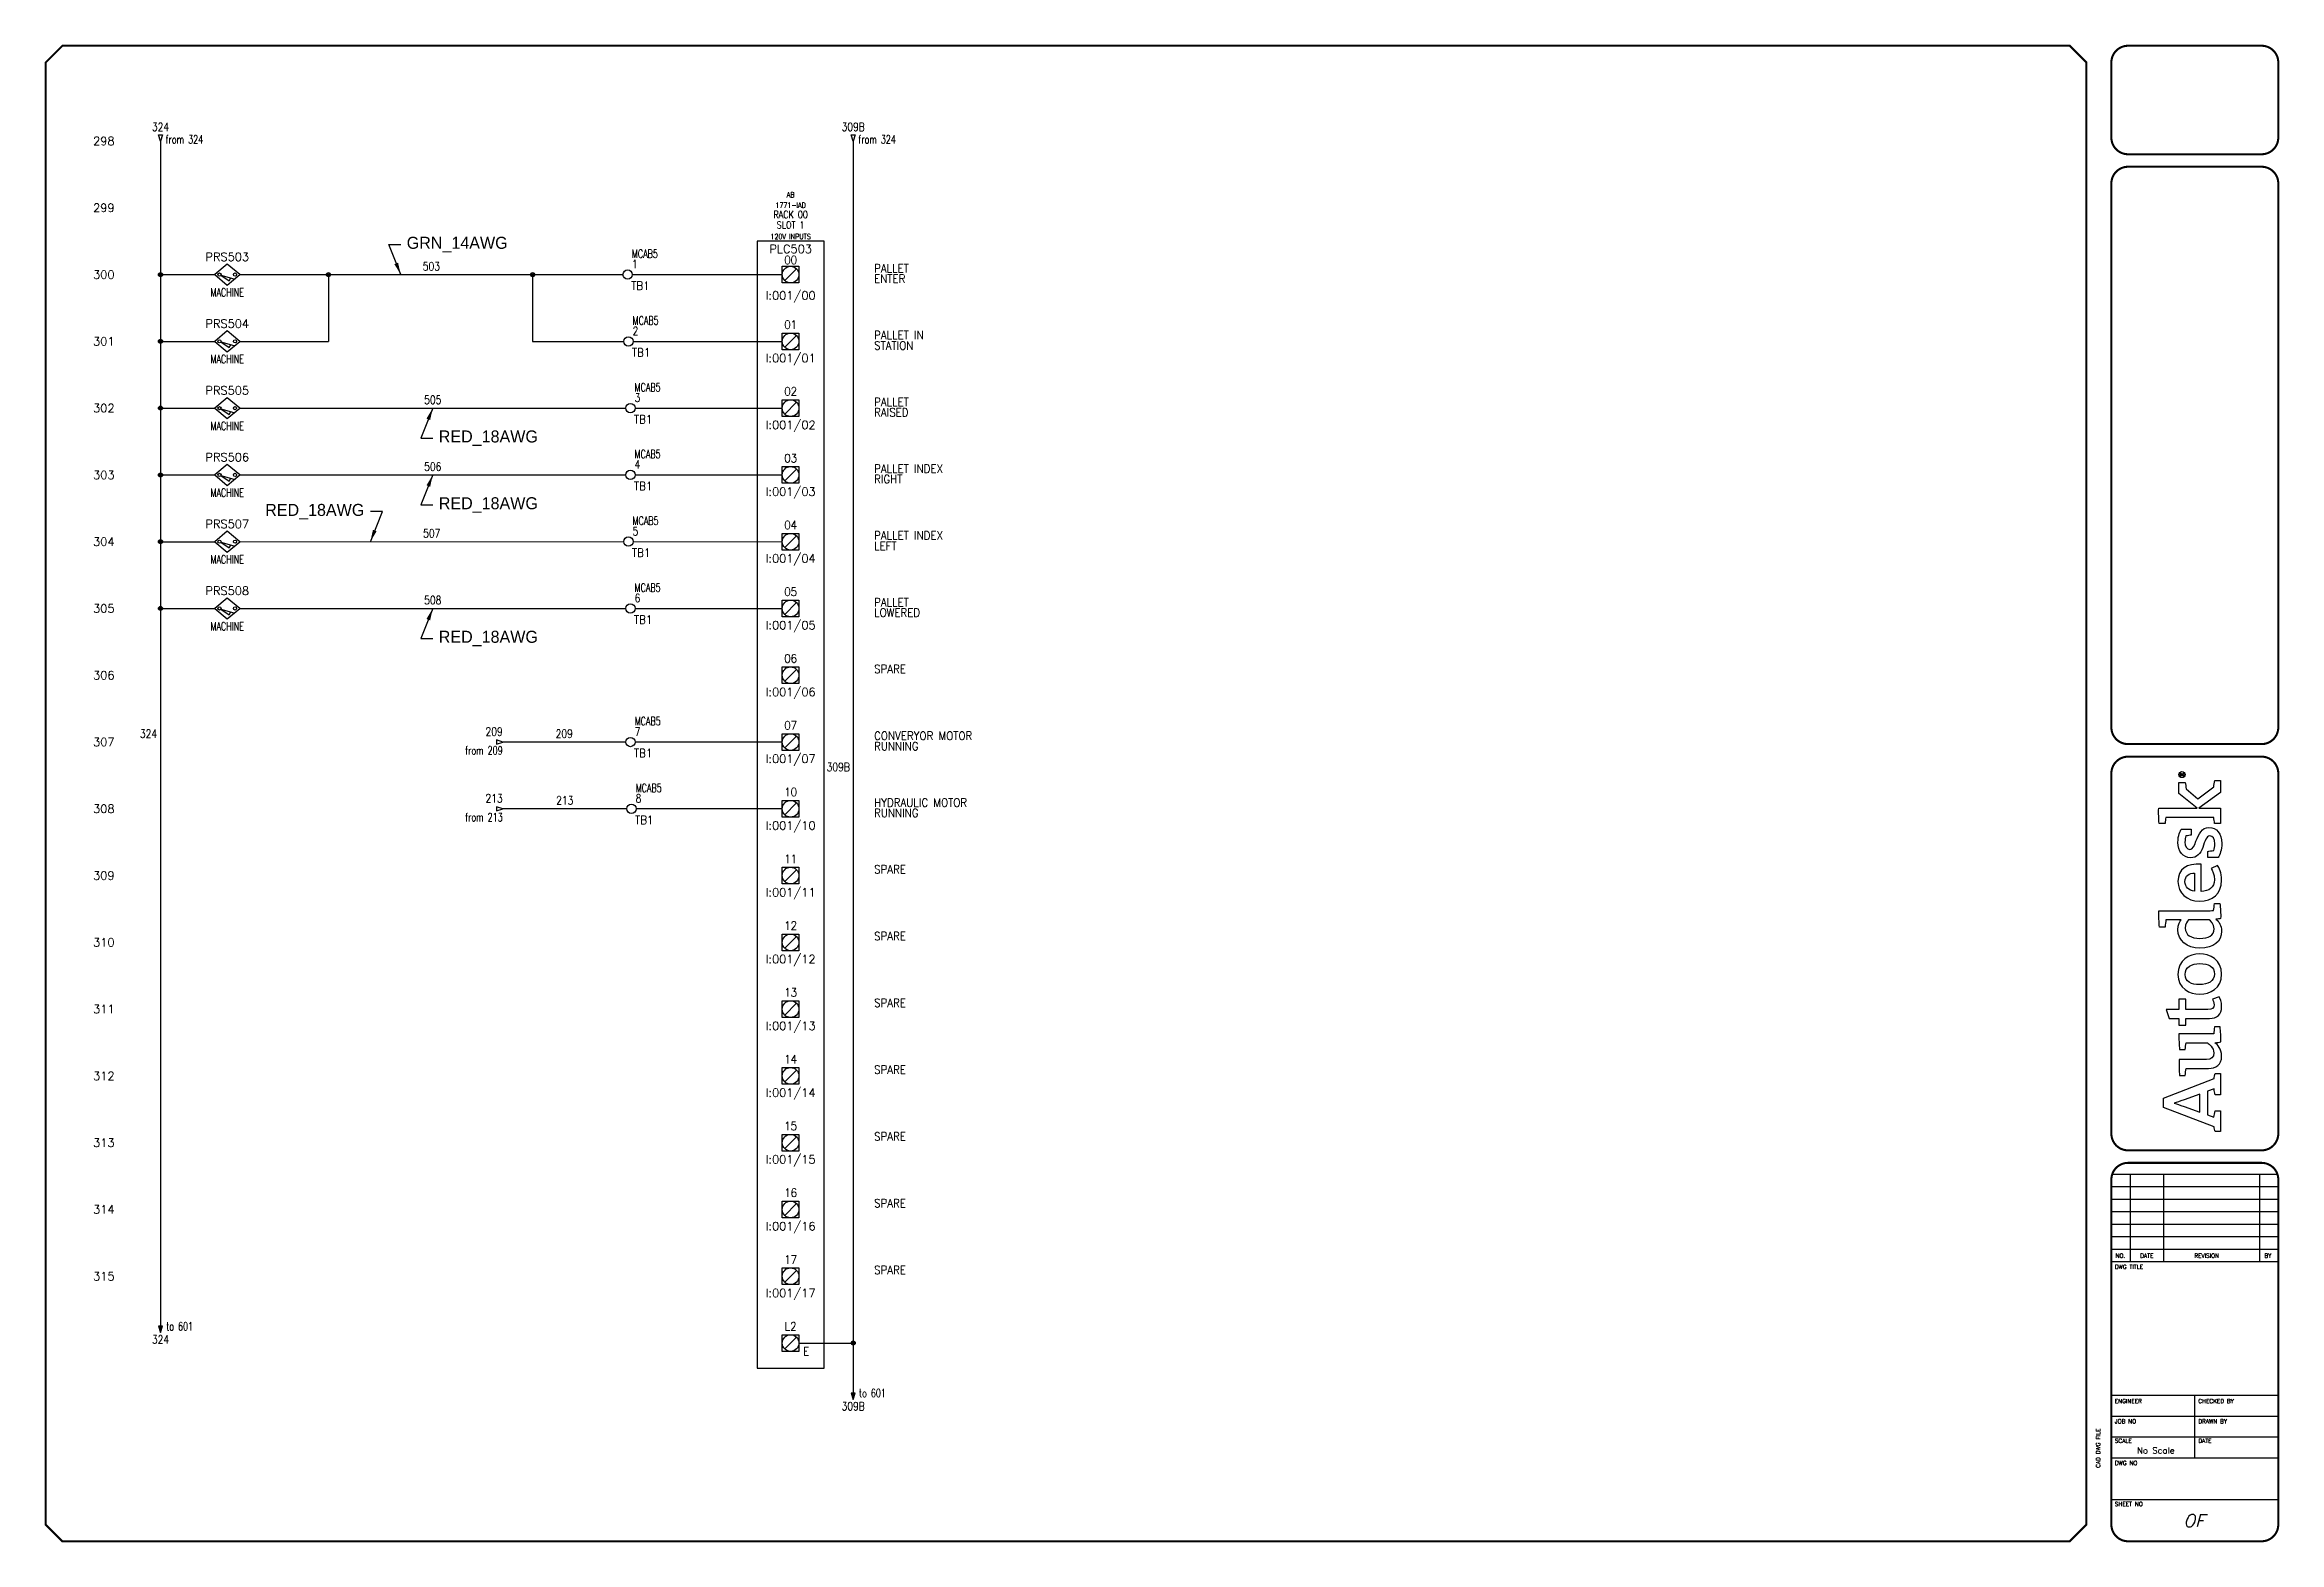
# Model space of a CAD drawing. Header units: inches. Extents: x 0 to 33.5, y 0 to 22.4.
import ezdxf
from ezdxf.enums import TextEntityAlignment as Align

# ---------------------------------------------------------------- set-up
doc = ezdxf.new("R2010")
doc.units = ezdxf.units.IN
doc.header["$MEASUREMENT"] = 0
for name, color, linetype in [('BLK_14AWG', 252, 'Continuous'), ('DESC', 150, 'Continuous'), ('GRN_14AWG', 3, 'Continuous'), ('LAYER_1', 160, 'Continuous'), ('LOC', 8, 'Continuous'), ('MISC', 7, 'Continuous'), ('RED_18AWG', 1, 'Continuous'), ('SYMS', 7, 'Continuous'), ('TAGS', 150, 'Continuous'), ('TERMS', 123, 'Continuous'), ('TITLE', 7, 'Continuous'), ('WHT_16AWG', 7, 'Continuous'), ('WIREFIXED', 7, 'Continuous'), ('WIRENO', 7, 'Continuous'), ('WIREREF', 52, 'Continuous'), ('WIREREF_DEST', 52, 'Continuous'), ('XREF', 7, 'Continuous')]:
    doc.layers.add(name, color=color, linetype=linetype)
doc.styles.add('ITALIC', font='ITALIC')
doc.styles.add('SIMPLEX', font='SIMPLEX')
doc.styles.add('WD', font='romans.shx')
doc.dimstyles.get("Standard").update_dxf_attribs({"dimtxt": 0.18, "dimasz": 0.18, "dimexe": 0.18, "dimexo": 0.0625, "dimgap": 0.09, "dimtad": 0, "dimtih": 1, "dimtoh": 1, "dimdec": 4, "dimzin": 0, "dimdsep": 46, "dimtxsty": 'Standard', "dimcen": 0.09, "dimadec": 0, "dimazin": 0, "dimtfac": 1, "dimtdec": 4, "dimtofl": 0, "dimtmove": 0, "dimatfit": 3, "dimfxl": 1, "dimtolj": 1, "dimtzin": 0, "dimarcsym": 0})

msp = doc.modelspace()

# ---------------------------------------------------------------- texts
at = {"layer": 'MISC', "style": 'WD'}
for s, p in [('299', (1.062, 20)), ('300', (1.062, 19)), ('301', (1.062, 18)), ('302', (1.062, 17)), ('303', (1.062, 16)), ('304', (1.062, 15)), ('305', (1.062, 14)), ('306', (1.062, 13)), ('307', (1.062, 12)), ('308', (1.062, 11)), ('309', (1.062, 10)), ('310', (1.062, 9)), ('311', (1.062, 8)), ('312', (1.062, 7)), ('313', (1.062, 6)), ('314', (1.062, 5)), ('315', (1.062, 4))]:
    msp.add_text(s, height=0.125, dxfattribs=at).set_placement(p, align=Align.MIDDLE_RIGHT)
at = {"layer": 'MISC', "char_height": 0.18}
for s, insert, attachment_point in [('\\A1;GRN_14AWG', (5.438, 19.45), 4), ('\\A1;RED_18AWG', (5.918, 16.55), 4), ('\\A1;RED_18AWG', (4.803, 15.45), 6), ('\\A1;RED_18AWG', (5.918, 15.55), 4), ('\\A1;RED_18AWG', (5.918, 13.55), 4)]:
    msp.add_mtext(s, dxfattribs=dict(at, insert=insert, attachment_point=attachment_point))

# ---------------------------------------------------------------- blocks, each defined once
blk = doc.blocks.new('PLCIO_4C34')
at = {"layer": 'SYMS'}
for p, q in [((0.5, 0.5), (-0.5, 0.5)), ((-0.5, 0.5), (-0.5, -16.375)), ((0.5, -16.375), (0.5, 0.5)), ((-0.125, 0.125), (0.125, 0.125)), ((-0.125, -0.125), (-0.125, 0.125)), ((-0.125, 0.125), (0.125, 0.125)), ((-0.125, -0.125), (-0.125, 0.125)), ((0.088, 0.088), (-0.088, -0.088)), ((0.125, 0.125), (0.125, -0.125)), ((0.125, 0.125), (0.125, -0.125)), ((0.125, -0.125), (-0.125, -0.125)), ((0.125, -0.125), (-0.125, -0.125)), ((-0.125, -0.875), (0.125, -0.875)), ((-0.125, -1.125), (-0.125, -0.875)), ((-0.125, -0.875), (0.125, -0.875)), ((-0.125, -1.125), (-0.125, -0.875)), ((0.088, -0.912), (-0.088, -1.088)), ((0.125, -0.875), (0.125, -1.125)), ((0.125, -0.875), (0.125, -1.125)), ((0.125, -1.125), (-0.125, -1.125)), ((0.125, -1.125), (-0.125, -1.125)), ((-0.125, -1.875), (0.125, -1.875)), ((-0.125, -2.125), (-0.125, -1.875)), ((-0.125, -1.875), (0.125, -1.875)), ((-0.125, -2.125), (-0.125, -1.875)), ((0.088, -1.912), (-0.088, -2.088)), ((0.125, -1.875), (0.125, -2.125)), ((0.125, -1.875), (0.125, -2.125)), ((0.125, -2.125), (-0.125, -2.125)), ((0.125, -2.125), (-0.125, -2.125)), ((-0.125, -2.875), (0.125, -2.875)), ((-0.125, -3.125), (-0.125, -2.875)), ((-0.125, -2.875), (0.125, -2.875)), ((-0.125, -3.125), (-0.125, -2.875)), ((0.088, -2.912), (-0.088, -3.088)), ((0.125, -2.875), (0.125, -3.125)), ((0.125, -2.875), (0.125, -3.125)), ((0.125, -3.125), (-0.125, -3.125)), ((0.125, -3.125), (-0.125, -3.125)), ((-0.125, -3.875), (0.125, -3.875)), ((-0.125, -4.125), (-0.125, -3.875)), ((-0.125, -3.875), (0.125, -3.875)), ((-0.125, -4.125), (-0.125, -3.875)), ((0.088, -3.912), (-0.088, -4.088)), ((0.125, -3.875), (0.125, -4.125)), ((0.125, -3.875), (0.125, -4.125)), ((0.125, -4.125), (-0.125, -4.125)), ((0.125, -4.125), (-0.125, -4.125)), ((-0.125, -4.875), (0.125, -4.875)), ((-0.125, -5.125), (-0.125, -4.875)), ((-0.125, -4.875), (0.125, -4.875)), ((-0.125, -5.125), (-0.125, -4.875)), ((0.088, -4.912), (-0.088, -5.088)), ((0.125, -4.875), (0.125, -5.125)), ((0.125, -4.875), (0.125, -5.125)), ((0.125, -5.125), (-0.125, -5.125)), ((0.125, -5.125), (-0.125, -5.125)), ((-0.125, -5.875), (0.125, -5.875)), ((-0.125, -6.125), (-0.125, -5.875)), ((-0.125, -5.875), (0.125, -5.875)), ((-0.125, -6.125), (-0.125, -5.875)), ((0.088, -5.912), (-0.088, -6.088)), ((0.125, -5.875), (0.125, -6.125)), ((0.125, -5.875), (0.125, -6.125)), ((0.125, -6.125), (-0.125, -6.125)), ((0.125, -6.125), (-0.125, -6.125)), ((-0.125, -6.875), (0.125, -6.875)), ((-0.125, -7.125), (-0.125, -6.875)), ((-0.125, -6.875), (0.125, -6.875)), ((-0.125, -7.125), (-0.125, -6.875)), ((0.088, -6.912), (-0.088, -7.088)), ((0.125, -6.875), (0.125, -7.125)), ((0.125, -6.875), (0.125, -7.125)), ((0.125, -7.125), (-0.125, -7.125)), ((0.125, -7.125), (-0.125, -7.125)), ((-0.125, -7.875), (0.125, -7.875)), ((-0.125, -8.125), (-0.125, -7.875)), ((-0.125, -7.875), (0.125, -7.875)), ((-0.125, -8.125), (-0.125, -7.875)), ((0.088, -7.912), (-0.088, -8.088)), ((0.125, -7.875), (0.125, -8.125)), ((0.125, -7.875), (0.125, -8.125)), ((0.125, -8.125), (-0.125, -8.125)), ((0.125, -8.125), (-0.125, -8.125)), ((-0.125, -8.875), (0.125, -8.875)), ((-0.125, -9.125), (-0.125, -8.875)), ((-0.125, -8.875), (0.125, -8.875)), ((-0.125, -9.125), (-0.125, -8.875)), ((0.088, -8.912), (-0.088, -9.088)), ((0.125, -8.875), (0.125, -9.125)), ((0.125, -8.875), (0.125, -9.125)), ((0.125, -9.125), (-0.125, -9.125)), ((0.125, -9.125), (-0.125, -9.125)), ((-0.125, -9.875), (0.125, -9.875)), ((-0.125, -10.125), (-0.125, -9.875)), ((-0.125, -9.875), (0.125, -9.875)), ((-0.125, -10.125), (-0.125, -9.875)), ((0.088, -9.912), (-0.088, -10.088)), ((0.125, -9.875), (0.125, -10.125)), ((0.125, -9.875), (0.125, -10.125)), ((0.125, -10.125), (-0.125, -10.125)), ((0.125, -10.125), (-0.125, -10.125)), ((-0.125, -10.875), (0.125, -10.875)), ((-0.125, -11.125), (-0.125, -10.875)), ((-0.125, -10.875), (0.125, -10.875)), ((-0.125, -11.125), (-0.125, -10.875)), ((0.088, -10.912), (-0.088, -11.088)), ((0.125, -10.875), (0.125, -11.125)), ((0.125, -10.875), (0.125, -11.125)), ((0.125, -11.125), (-0.125, -11.125)), ((0.125, -11.125), (-0.125, -11.125)), ((-0.125, -11.875), (0.125, -11.875)), ((-0.125, -12.125), (-0.125, -11.875)), ((-0.125, -11.875), (0.125, -11.875)), ((-0.125, -12.125), (-0.125, -11.875)), ((0.088, -11.912), (-0.088, -12.088)), ((0.125, -11.875), (0.125, -12.125)), ((0.125, -11.875), (0.125, -12.125)), ((0.125, -12.125), (-0.125, -12.125)), ((0.125, -12.125), (-0.125, -12.125)), ((-0.125, -12.875), (0.125, -12.875)), ((-0.125, -13.125), (-0.125, -12.875)), ((-0.125, -12.875), (0.125, -12.875)), ((-0.125, -13.125), (-0.125, -12.875)), ((0.088, -12.912), (-0.088, -13.088)), ((0.125, -12.875), (0.125, -13.125)), ((0.125, -12.875), (0.125, -13.125)), ((0.125, -13.125), (-0.125, -13.125)), ((0.125, -13.125), (-0.125, -13.125)), ((-0.125, -13.875), (0.125, -13.875)), ((-0.125, -14.125), (-0.125, -13.875)), ((-0.125, -13.875), (0.125, -13.875)), ((-0.125, -14.125), (-0.125, -13.875)), ((0.088, -13.912), (-0.088, -14.088)), ((0.125, -13.875), (0.125, -14.125)), ((0.125, -13.875), (0.125, -14.125)), ((0.125, -14.125), (-0.125, -14.125)), ((0.125, -14.125), (-0.125, -14.125)), ((-0.125, -14.875), (0.125, -14.875)), ((-0.125, -15.125), (-0.125, -14.875)), ((-0.125, -14.875), (0.125, -14.875)), ((-0.125, -15.125), (-0.125, -14.875)), ((0.088, -14.912), (-0.088, -15.088)), ((0.125, -14.875), (0.125, -15.125)), ((0.125, -14.875), (0.125, -15.125)), ((0.125, -15.125), (-0.125, -15.125)), ((0.125, -15.125), (-0.125, -15.125)), ((-0.125, -15.875), (0.125, -15.875)), ((-0.125, -16.125), (-0.125, -15.875)), ((0.088, -15.912), (-0.088, -16.088)), ((0.125, -15.875), (0.125, -16.125)), ((-0.5, -16.375), (0.5, -16.375)), ((0.125, -16.125), (-0.125, -16.125))]:
    blk.add_line(p, q, dxfattribs=at)
for centre in [(0, 0), (0, -1), (0, -2), (0, -3), (0, -4), (0, -5), (0, -6), (0, -7), (0, -8), (0, -9), (0, -10), (0, -11), (0, -12), (0, -13), (0, -14), (0, -15), (0, -16)]:
    blk.add_circle(centre, 0.125, dxfattribs=at)
at = {"layer": 'SYMS', "style": 'WD'}
for tag, width, p in [('INST', 0.8, (0, 1.482)), ('LOC', 0.8, (0, 1.312)), ('MFG', 0.8, (0, 1.156)), ('CAT', 0.9, (0, 1)), ('DESC', 0.8, (0, 0.53)), ('TERM01', 0.9, (0, 0.156)), ('TERM02', 0.9, (0, -0.812)), ('TERM03', 0.9, (0, -1.812)), ('TERM04', 0.9, (0, -2.812)), ('TERM05', 0.9, (0, -3.812)), ('TERM06', 0.9, (0, -4.812)), ('TERM07', 0.9, (0, -5.812)), ('TERM08', 0.9, (0, -6.812)), ('TERM09', 0.9, (0, -7.812)), ('TERM10', 0.9, (0, -8.812)), ('TERM11', 0.9, (0, -9.812)), ('TERM12', 0.9, (0, -10.812)), ('TERM13', 0.9, (0, -11.812)), ('TERM14', 0.9, (0, -12.812)), ('TERM15', 0.9, (0, -13.812)), ('TERM16', 0.9, (0, -14.812)), ('TERM17', 0.9, (0, -15.812))]:
    blk.add_attdef(tag, text='', height=0.125, dxfattribs=dict(at, width=width)).set_placement(p, align=Align.CENTER)
at = {"layer": 'SYMS', "linetype": 'Continuous', "style": 'WD', "flags": 9}
blk.add_attdef('ASSYCODE', text='', height=0.01, dxfattribs=at).set_placement((0.23, 1.071), align=Align.CENTER)
at = {"layer": 'SYMS', "style": 'WD'}
for tag, p in [('LINE1', (0, 0.844)), ('LINE2', (0, 0.688)), ('TAG', (0, 0.322))]:
    blk.add_attdef(tag, text='', height=0.125, dxfattribs=at).set_placement(p, align=Align.CENTER)
at = {"layer": 'SYMS', "style": 'WD', "flags": 1}
for tag, p in [('X4TERM01', (-0.125, 0)), ('X4TERM02', (-0.125, -1)), ('X4TERM03', (-0.125, -2)), ('X4TERM04', (-0.125, -3)), ('X4TERM05', (-0.125, -4)), ('X4TERM06', (-0.125, -5)), ('X4TERM07', (-0.125, -6)), ('X4TERM08', (-0.125, -7)), ('X4TERM09', (-0.125, -8)), ('X4TERM10', (-0.125, -9)), ('X4TERM11', (-0.125, -10)), ('X4TERM12', (-0.125, -11)), ('X4TERM13', (-0.125, -12)), ('X4TERM14', (-0.125, -13)), ('X4TERM15', (-0.125, -14)), ('X4TERM16', (-0.125, -15)), ('X1TERM17', (0.125, -16))]:
    blk.add_attdef(tag, p, '', height=0.01, dxfattribs=at)
at = {"layer": 'SYMS', "style": 'WD', "width": 0.9}
for tag, p in [('DESCA01', (1.25, 0.031)), ('DESCB01', (1.25, -0.125)), ('DESCC01', (1.25, -0.281)), ('DESCD01', (1.25, -0.438)), ('DESCE01', (1.25, -0.594)), ('DESCA02', (1.25, -0.969)), ('DESCB02', (1.25, -1.125)), ('DESCC02', (1.25, -1.281)), ('DESCD02', (1.25, -1.438)), ('DESCE02', (1.25, -1.594)), ('DESCA03', (1.25, -1.969)), ('DESCB03', (1.25, -2.125)), ('DESCC03', (1.25, -2.281)), ('DESCD03', (1.25, -2.438)), ('DESCE03', (1.25, -2.594)), ('DESCA04', (1.25, -2.969)), ('DESCB04', (1.25, -3.125)), ('DESCC04', (1.25, -3.281)), ('DESCD04', (1.25, -3.438)), ('DESCE04', (1.25, -3.594)), ('DESCA05', (1.25, -3.969)), ('DESCB05', (1.25, -4.125)), ('DESCC05', (1.25, -4.281)), ('DESCD05', (1.25, -4.438)), ('DESCE05', (1.25, -4.594)), ('DESCA06', (1.25, -4.969)), ('DESCB06', (1.25, -5.125)), ('DESCC06', (1.25, -5.281)), ('DESCD06', (1.25, -5.438)), ('DESCE06', (1.25, -5.594)), ('DESCA07', (1.25, -5.969)), ('DESCB07', (1.25, -6.125)), ('DESCC07', (1.25, -6.281)), ('DESCD07', (1.25, -6.438)), ('DESCE07', (1.25, -6.594)), ('DESCA08', (1.25, -6.969)), ('DESCB08', (1.25, -7.125)), ('DESCC08', (1.25, -7.281)), ('DESCD08', (1.25, -7.438)), ('DESCE08', (1.25, -7.594)), ('DESCA09', (1.25, -7.969)), ('DESCB09', (1.25, -8.125)), ('DESCC09', (1.25, -8.281)), ('DESCD09', (1.25, -8.438)), ('DESCE09', (1.25, -8.594)), ('DESCA10', (1.25, -8.969)), ('DESCB10', (1.25, -9.125)), ('DESCC10', (1.25, -9.281)), ('DESCD10', (1.25, -9.438)), ('DESCE10', (1.25, -9.594)), ('DESCA11', (1.25, -9.969)), ('DESCB11', (1.25, -10.125)), ('DESCC11', (1.25, -10.281)), ('DESCD11', (1.25, -10.438)), ('DESCE11', (1.25, -10.594)), ('DESCA12', (1.25, -10.969)), ('DESCB12', (1.25, -11.125)), ('DESCC12', (1.25, -11.281)), ('DESCD12', (1.25, -11.438)), ('DESCE12', (1.25, -11.594)), ('DESCA13', (1.25, -11.969)), ('DESCB13', (1.25, -12.125)), ('DESCC13', (1.25, -12.281)), ('DESCD13', (1.25, -12.438)), ('DESCE13', (1.25, -12.594)), ('DESCA14', (1.25, -12.969)), ('DESCB14', (1.25, -13.125)), ('DESCC14', (1.25, -13.281)), ('DESCD14', (1.25, -13.438)), ('DESCE14', (1.25, -13.594)), ('DESCA15', (1.25, -13.969)), ('DESCB15', (1.25, -14.125)), ('DESCC15', (1.25, -14.281)), ('DESCD15', (1.25, -14.438)), ('DESCE15', (1.25, -14.594)), ('DESCA16', (1.25, -14.969)), ('DESCB16', (1.25, -15.125)), ('DESCC16', (1.25, -15.281)), ('DESCD16', (1.25, -15.438)), ('DESCE16', (1.25, -15.594))]:
    blk.add_attdef(tag, p, '', height=0.125, dxfattribs=at)
for tag, p in [('TERMDESC01', (-0.188, -0.062)), ('TERMDESC02', (-0.188, -1.062)), ('TERMDESC03', (-0.188, -2.062)), ('TERMDESC04', (-0.188, -3.062)), ('TERMDESC05', (-0.188, -4.062)), ('TERMDESC06', (-0.188, -5.062)), ('TERMDESC07', (-0.188, -6.062)), ('TERMDESC08', (-0.188, -7.062)), ('TERMDESC09', (-0.188, -8.062)), ('TERMDESC10', (-0.188, -9.062)), ('TERMDESC11', (-0.188, -10.062)), ('TERMDESC12', (-0.188, -11.062)), ('TERMDESC13', (-0.188, -12.062)), ('TERMDESC14', (-0.188, -13.062)), ('TERMDESC15', (-0.188, -14.062)), ('TERMDESC16', (-0.188, -15.062))]:
    blk.add_attdef(tag, text='', height=0.125, dxfattribs=at).set_placement(p, align=Align.TOP_RIGHT)
at = {"layer": 'SYMS', "style": 'WD'}
for tag, p in [('TAGA01', (0, -0.25)), ('TAGA02', (0, -1.188)), ('TAGA03', (0, -2.188)), ('TAGA04', (0, -3.188)), ('TAGA05', (0, -4.188)), ('TAGA06', (0, -5.188)), ('TAGA07', (0, -6.188)), ('TAGA08', (0, -7.188)), ('TAGA09', (0, -8.188)), ('TAGA10', (0, -9.188)), ('TAGA11', (0, -10.188)), ('TAGA12', (0, -11.188)), ('TAGA13', (0, -12.188)), ('TAGA14', (0, -13.188)), ('TAGA15', (0, -14.188)), ('TAGA16', (0, -15.188))]:
    blk.add_attdef(tag, text='', height=0.125, dxfattribs=at).set_placement(p, align=Align.TOP_CENTER)
at = {"layer": 'SYMS', "style": 'WD', "width": 0.9}
blk.add_attdef('TERMDESC17', text='', height=0.125, dxfattribs=at).set_placement((0.188, -16.062), align=Align.TOP_LEFT)
blk = doc.blocks.new('AI9-BLK2')
at = {"layer": 'LAYER_1', "color": 7}
blk.add_circle((0, 0), 2.03, dxfattribs=at)
blk.add_open_spline([(1.7, 0), (1.7, -1), (1, -1.8), (0, -1.8), (-1, -1.8), (-1.7, -1), (-1.7, 0), (-1.7, 1), (-1, 1.8), (0, 1.8), (1, 1.8), (1.7, 1), (1.7, 0)], degree=3, knots=[0, 0, 0, 0, 1, 1, 1, 2, 2, 2, 3, 3, 3, 4, 4, 4, 4], dxfattribs=at)
blk = doc.blocks.new('AI9-BLK1')
at = {"layer": 'LAYER_1', "color": 7}
for points, knots in [([(0.7, -1.1), (0.7, -1.1), (0.2, -0.4), (0.2, -0.4), (0.1, -0.2), (0, -0.2), (-0.1, -0.1), (0.3, 0), (0.5, 0.2), (0.5, 0.5), (0.5, 0.8), (0.3, 1.1), (-0.2, 1.1), (-0.2, 1.1), (-0.8, 1.1), (-0.8, 1.1), (-0.8, 1.1), (-0.8, -1.1), (-0.8, -1.1), (-0.8, -1.1), (-0.5, -1.1), (-0.5, -1.1), (-0.5, -1.1), (-0.5, -0.1), (-0.5, -0.1), (-0.4, -0.1), (-0.3, -0.2), (-0.2, -0.3), (-0.2, -0.3), (0.3, -1.1), (0.3, -1.1), (0.3, -1.1), (0.7, -1.1), (0.7, -1.1)], [0, 0, 0, 0, 1, 1, 1, 2, 2, 2, 3, 3, 3, 4, 4, 4, 5, 5, 5, 6, 6, 6, 7, 7, 7, 8, 8, 8, 9, 9, 9, 10, 10, 10, 11, 11, 11, 11]), ([(0.2, 0.5), (0.2, 0.2), (-0.1, 0.1), (-0.3, 0.1), (-0.3, 0.1), (-0.5, 0.1), (-0.5, 0.1), (-0.5, 0.1), (-0.5, 0.8), (-0.5, 0.8), (-0.5, 0.8), (-0.2, 0.8), (-0.2, 0.8), (0.1, 0.8), (0.2, 0.7), (0.2, 0.5)], [0, 0, 0, 0, 1, 1, 1, 2, 2, 2, 3, 3, 3, 4, 4, 4, 5, 5, 5, 5])]:
    blk.add_open_spline(points, degree=3, knots=knots, dxfattribs=at)
blk = doc.blocks.new('LOGO')
for points, knots in [([(35.2, 4.3), (35.2, 4.3), (22.1, 38.1), (22.1, 38.1), (22.1, 38.1), (16.1, 38.1), (16.1, 38.1), (16.1, 38.1), (3.2, 4.3), (3.2, 4.3), (2.2, 4.2), (0.9, 4), (0, 3.7), (0, 3.7), (0, 0), (0, 0), (0, 0), (13.7, 0), (13.7, 0), (13.7, 0), (13.7, 3.7), (13.7, 3.7), (12.4, 4), (10.9, 4.3), (9.5, 4.4), (9.5, 4.4), (11.1, 8.8), (11.1, 8.8), (11.1, 8.8), (26.8, 8.8), (26.8, 8.8), (26.8, 8.8), (28.4, 4.3), (28.4, 4.3), (27, 4.2), (25.8, 4), (24.5, 3.7), (24.5, 3.7), (24.5, 0), (24.5, 0), (24.5, 0), (38.7, 0), (38.7, 0), (38.7, 0), (38.7, 3.7), (38.7, 3.7), (37.9, 3.9), (36, 4.3), (35.2, 4.3)], [0, 0, 0, 0, 1, 1, 1, 2, 2, 2, 3, 3, 3, 4, 4, 4, 5, 5, 5, 6, 6, 6, 7, 7, 7, 8, 8, 8, 9, 9, 9, 10, 10, 10, 11, 11, 11, 12, 12, 12, 13, 13, 13, 14, 14, 14, 15, 15, 15, 16, 16, 16, 16]), ([(12.8, 13.8), (12.8, 13.8), (16.6, 24.3), (16.6, 24.3), (17.8, 27.5), (18.2, 28.8), (18.8, 30.9), (18.8, 30.9), (18.9, 30.9), (18.9, 30.9), (19.6, 28.9), (20, 27.5), (21.1, 24.3), (21.1, 24.3), (24.9, 13.8), (24.9, 13.8), (24.9, 13.8), (12.8, 13.8), (12.8, 13.8)], [0, 0, 0, 0, 1, 1, 1, 2, 2, 2, 3, 3, 3, 4, 4, 4, 5, 5, 5, 6, 6, 6, 6]), ([(70.8, 23.1), (70.8, 23.1), (70.8, 27.7), (70.8, 27.7), (70.8, 27.7), (75.3, 27.7), (75.3, 27.7), (75.3, 27.7), (75.3, 34.3), (75.3, 34.3), (75.3, 34.3), (81.3, 36.2), (81.3, 36.2), (81.3, 36.2), (81.3, 27.7), (81.3, 27.7), (81.3, 27.7), (88, 27.7), (88, 27.7), (88, 27.7), (88, 23.1), (88, 23.1), (88, 23.1), (81.3, 23.1), (81.3, 23.1), (81.3, 23.1), (81.3, 8.4), (81.3, 8.4), (81.3, 5.6), (82.1, 4.3), (84.3, 4.3), (86, 4.3), (87.5, 5.1), (88, 5.5), (88, 5.5), (89.7, 0.9), (89.7, 0.9), (88.7, 0.3), (86.5, -0.7), (83.2, -0.7), (77.6, -0.7), (75.3, 2.4), (75.3, 7.4), (75.3, 7.4), (75.3, 23.1), (75.3, 23.1), (75.3, 23.1), (70.8, 23.1), (70.8, 23.1)], [0, 0, 0, 0, 1, 1, 1, 2, 2, 2, 3, 3, 3, 4, 4, 4, 5, 5, 5, 6, 6, 6, 7, 7, 7, 8, 8, 8, 9, 9, 9, 10, 10, 10, 11, 11, 11, 12, 12, 12, 13, 13, 13, 14, 14, 14, 15, 15, 15, 16, 16, 16, 16]), ([(147.1, 4.7), (147.1, 5.4), (147, 6.1), (147, 6.9), (147, 6.9), (147, 41.1), (147, 41.1), (143.4, 41.2), (139.3, 41), (136.1, 40.7), (136.1, 40.7), (136.1, 37), (136.1, 37), (137.7, 36.8), (139.6, 36.6), (141, 36.4), (141, 36.4), (141, 36.4), (141, 36.4), (141, 36.4), (141, 26.2), (141, 26.2), (140, 27.1), (138, 28.4), (134.3, 28.4), (127.3, 28.4), (122, 22.6), (122, 13.8), (122, 4.5), (126.6, -0.7), (133.4, -0.7), (137.1, -0.7), (139.6, 1.1), (141.3, 3.1), (141.3, 2.1), (141.6, 0.6), (141.8, 0), (145.2, -0.2), (148.7, 0.1), (151.7, 0.4), (151.7, 0.4), (151.7, 4.1), (151.7, 4.1), (150.2, 4.2), (148.4, 4.5), (147.1, 4.7)], [0, 0, 0, 0, 1, 1, 1, 2, 2, 2, 3, 3, 3, 4, 4, 4, 5, 5, 5, 6, 6, 6, 7, 7, 7, 8, 8, 8, 9, 9, 9, 10, 10, 10, 11, 11, 11, 12, 12, 12, 13, 13, 13, 14, 14, 14, 15, 15, 15, 15]), ([(229.4, 4.6), (229.4, 4.6), (221.5, 15.2), (221.5, 15.2), (221.5, 15.2), (228, 23), (228, 23), (229.4, 23.1), (231.3, 23.3), (232.4, 23.6), (232.4, 23.6), (232.4, 27.7), (232.4, 27.7), (232.4, 27.7), (225, 27.7), (225, 27.7), (225, 27.7), (215.2, 15.6), (215.2, 15.6), (215.2, 15.6), (215.2, 41.2), (215.2, 41.2), (211.8, 41.3), (208.2, 41.2), (205.1, 40.9), (205.1, 40.9), (205.1, 36.9), (205.1, 36.9), (206.5, 36.8), (208, 36.6), (209.1, 36.5), (209.1, 36.5), (209.1, 4.5), (209.1, 4.5), (207.8, 4.4), (206.3, 4.2), (205.1, 4), (205.1, 4), (205.1, 0), (205.1, 0), (205.1, 0), (215.2, 0), (215.2, 0), (215.2, 0), (215.2, 14.5), (215.2, 14.5), (215.2, 14.5), (225.6, 0), (225.6, 0), (225.6, 0), (233.7, 0), (233.7, 0), (233.7, 0), (233.7, 3.8), (233.7, 3.8), (232.2, 4.2), (230.6, 4.4), (229.4, 4.6)], [0, 0, 0, 0, 1, 1, 1, 2, 2, 2, 3, 3, 3, 4, 4, 4, 5, 5, 5, 6, 6, 6, 7, 7, 7, 8, 8, 8, 9, 9, 9, 10, 10, 10, 11, 11, 11, 12, 12, 12, 13, 13, 13, 14, 14, 14, 15, 15, 15, 16, 16, 16, 17, 17, 17, 18, 18, 18, 19, 19, 19, 19]), ([(59.7, -0.1), (59.5, 0.6), (59.2, 2.6), (59.1, 3.8), (57.8, 2), (54.9, -0.7), (50.2, -0.7), (44.2, -0.7), (42, 3.1), (42, 8.1), (42, 8.1), (42, 22.9), (42, 22.9), (40.6, 23.2), (38.8, 23.4), (37.3, 23.5), (37.3, 23.5), (37.3, 27.3), (37.3, 27.3), (40.3, 27.6), (44.4, 27.8), (48, 27.6), (48, 27.6), (48, 9.3), (48, 9.3), (48, 6.2), (49.1, 4.5), (52.3, 4.5), (55.8, 4.5), (58.4, 7.9), (59, 8.6), (59, 8.6), (59, 23), (59, 23), (57.8, 23.2), (56, 23.4), (54.6, 23.5), (54.6, 23.5), (54.6, 27.3), (54.6, 27.3), (57.6, 27.7), (61.5, 27.8), (65, 27.7), (65, 27.7), (65, 4.6), (65, 4.6), (66.3, 4.4), (68.1, 4.2), (69.6, 4.1), (69.6, 4.1), (69.6, 0.3), (69.6, 0.3), (66.7, 0), (63, -0.2), (59.7, -0.1)], [0, 0, 0, 0, 1, 1, 1, 2, 2, 2, 3, 3, 3, 4, 4, 4, 5, 5, 5, 6, 6, 6, 7, 7, 7, 8, 8, 8, 9, 9, 9, 10, 10, 10, 11, 11, 11, 12, 12, 12, 13, 13, 13, 14, 14, 14, 15, 15, 15, 16, 16, 16, 17, 17, 17, 18, 18, 18, 18]), ([(104.8, -0.7), (95.2, -0.7), (91.4, 7), (91.4, 13.8), (91.4, 20.6), (95.1, 28.4), (104.6, 28.4), (114.1, 28.4), (118.3, 20.8), (118.3, 14), (118.3, 7.2), (114.2, -0.7), (104.8, -0.7)], [0, 0, 0, 0, 1, 1, 1, 2, 2, 2, 3, 3, 3, 4, 4, 4, 4]), ([(104.5, 23.6), (99.6, 23.6), (97.8, 19.5), (97.8, 14), (97.8, 8.5), (99.9, 4.1), (104.8, 4.1), (109.8, 4.1), (111.8, 8.2), (111.8, 13.8), (111.8, 19.3), (109.5, 23.6), (104.5, 23.6)], [0, 0, 0, 0, 1, 1, 1, 2, 2, 2, 3, 3, 3, 4, 4, 4, 4]), ([(141, 7.6), (140.3, 6.7), (138.2, 4.3), (135, 4.3), (130.5, 4.3), (128.5, 8.1), (128.5, 13.8), (128.5, 19.6), (130.9, 23.5), (135.4, 23.5), (138.3, 23.5), (139.9, 22.3), (141, 21.3), (141, 21.3), (141, 7.6), (141, 7.6)], [0, 0, 0, 0, 1, 1, 1, 2, 2, 2, 3, 3, 3, 4, 4, 4, 5, 5, 5, 5]), ([(167.6, 4.1), (171.4, 4.1), (173.8, 5.5), (175, 6.2), (175, 6.2), (177.1, 2.1), (177.1, 2.1), (175.5, 1.1), (172.6, -0.7), (167.2, -0.7), (158.2, -0.7), (153.3, 5.5), (153.3, 14), (153.3, 22.5), (158.9, 28.4), (166.4, 28.4), (174.6, 28.4), (178.7, 22.5), (177.9, 12.9), (177.9, 12.9), (159.8, 12.9), (159.8, 12.9), (160, 7.9), (162.3, 4.1), (167.6, 4.1)], [0, 0, 0, 0, 1, 1, 1, 2, 2, 2, 3, 3, 3, 4, 4, 4, 5, 5, 5, 6, 6, 6, 7, 7, 7, 8, 8, 8, 8]), ([(172, 17.3), (171.9, 20.8), (170.4, 23.7), (166.3, 23.7), (162.6, 23.7), (160.6, 21.2), (159.9, 17.3), (159.9, 17.3), (172, 17.3), (172, 17.3)], [0, 0, 0, 0, 1, 1, 1, 2, 2, 2, 3, 3, 3, 3]), ([(193.3, 16.4), (190.2, 17.6), (187.8, 18.3), (187.8, 20.5), (187.8, 22.6), (189.9, 23.7), (192.6, 23.7), (194.1, 23.7), (195.6, 23.5), (196.8, 23.1), (196.9, 21.9), (197.1, 20.1), (197.3, 19.6), (197.3, 19.6), (201.3, 19.6), (201.3, 19.6), (201.3, 19.6), (201.3, 26.1), (201.3, 26.1), (200.2, 26.8), (197.1, 28.4), (192.4, 28.4), (186.5, 28.4), (182.2, 25), (182.2, 20.1), (182.2, 15.7), (184.9, 13.4), (189.1, 11.9), (193.4, 10.4), (196.7, 9.3), (196.7, 7.2), (196.7, 5.1), (195, 3.9), (191.4, 3.9), (189.9, 3.9), (188.1, 4.1), (187, 4.6), (186.9, 5.9), (186.6, 7.8), (186.3, 8.4), (186.3, 8.4), (182.3, 8.4), (182.3, 8.4), (182.3, 8.4), (182.3, 1.6), (182.3, 1.6), (182.3, 1.6), (182.3, 1.6), (182.3, 1.6), (184.1, 0.5), (187.5, -0.8), (191.8, -0.8), (198.3, -0.8), (202.4, 2.6), (202.4, 7.8), (202.4, 12.5), (197.8, 14.6), (193.3, 16.4)], [0, 0, 0, 0, 1, 1, 1, 2, 2, 2, 3, 3, 3, 4, 4, 4, 5, 5, 5, 6, 6, 6, 7, 7, 7, 8, 8, 8, 9, 9, 9, 10, 10, 10, 11, 11, 11, 12, 12, 12, 13, 13, 13, 14, 14, 14, 15, 15, 15, 16, 16, 16, 17, 17, 17, 18, 18, 18, 19, 19, 19, 19])]:
    blk.add_open_spline(points, degree=3, knots=knots)
for name, p in [('AI9-BLK2', (237.6, 25.7)), ('AI9-BLK1', (237.8, 25.7))]:
    blk.add_blockref(name, p)
blk = doc.blocks.new('acade_title')
at = {"layer": 'TITLE'}
for p, q in [((30.594, 22.177), (30.594, 20.781)), ((30.969, 5.531), (33.469, 5.531)), ((31.25, 5.531), (31.25, 4.219)), ((31.75, 5.531), (31.75, 4.219)), ((33.188, 5.531), (33.188, 4.219)), ((30.969, 5.344), (33.469, 5.344)), ((30.969, 5.156), (33.469, 5.156)), ((30.969, 4.969), (33.469, 4.969)), ((30.969, 4.781), (33.469, 4.781)), ((30.969, 4.594), (33.469, 4.594)), ((30.969, 4.406), (33.469, 4.406)), ((30.969, 4.219), (33.469, 4.219)), ((30.594, 0.281), (30.594, 2.214)), ((30.969, 2.219), (33.469, 2.219)), ((32.219, 1.281), (32.219, 2.219)), ((30.969, 1.906), (33.469, 1.906)), ((30.969, 1.594), (33.469, 1.594)), ((30.969, 1.281), (33.469, 1.281)), ((30.969, 0.656), (33.469, 0.656))]:
    blk.add_line(p, q, dxfattribs=at)
at = {"layer": 'TITLE', "const_width": 0.0312}
blk.add_lwpolyline([(30.594, 0.281), (30.594, 22.177), (30.344, 22.427), (0.281, 22.427), (0.031, 22.177), (0.031, 0.281), (0.281, 0.031), (30.344, 0.031)], close=True, dxfattribs=at)
for points in [[(31.219, 22.427, 0.414214), (30.969, 22.177, 0.414214)], [(33.469, 22.177, 0.414214), (33.219, 22.427, 0.414214)], [(30.969, 21.052, 0.414214), (31.219, 20.802, 0.414214)], [(33.219, 20.802, 0.414214), (33.469, 21.052, 0.414214)], [(31.219, 20.615, 0.414214), (30.969, 20.365, 0.414214)], [(33.469, 20.365, 0.414214), (33.219, 20.615, 0.414214)], [(30.969, 12.219, 0.414214), (31.219, 11.969, 0.414214)], [(33.219, 11.969, 0.414214), (33.469, 12.219, 0.414214)], [(31.219, 11.781, 0.414214), (30.969, 11.531, 0.414214)], [(33.469, 11.531, 0.414214), (33.219, 11.781, 0.414214)], [(30.969, 6.135, 0.414214), (31.219, 5.885, 0.414214)], [(33.219, 5.885, 0.414214), (33.469, 6.135, 0.414214)], [(31.219, 5.698, 0.414214), (30.969, 5.448, 0.414214)], [(33.469, 5.448, 0.414214), (33.219, 5.698, 0.414214)], [(30.969, 0.281, 0.414214), (31.219, 0.031, 0.414214)], [(33.219, 0.031, 0.414214), (33.469, 0.281, 0.414214)]]:
    blk.add_lwpolyline(points, format="xyb", dxfattribs=at)
for points in [[(33.219, 22.427), (31.219, 22.427)], [(30.969, 22.177), (30.969, 21.052)], [(33.469, 22.177), (33.469, 21.052)], [(33.219, 20.802), (31.219, 20.802)], [(33.219, 20.615), (31.219, 20.615)], [(30.969, 20.365), (30.969, 12.219)], [(33.469, 20.365), (33.469, 12.219)], [(31.219, 11.969), (33.219, 11.969)], [(31.219, 11.781), (33.219, 11.781)], [(31.219, 5.885), (33.219, 5.885)], [(31.219, 5.698), (33.219, 5.698)], [(30.969, 5.448), (30.969, 0.281)], [(33.469, 5.448), (33.469, 0.281)], [(31.219, 0.031), (33.219, 0.031)]]:
    blk.add_lwpolyline(points, dxfattribs=at)
at = {"layer": 'TITLE', "color": 7, "const_width": 0.0312}
for points in [[(30.969, 11.531), (30.969, 6.135)], [(33.469, 11.531), (33.469, 6.135)]]:
    blk.add_lwpolyline(points, dxfattribs=at)
at = {"xscale": 0.02250000000000085, "yscale": 0.02250000000000085, "zscale": 0.02250000000000085, "rotation": 90}
blk.add_blockref('LOGO', (32.605, 6.167), dxfattribs=at)
at = {"layer": 'TITLE', "color": 1, "style": 'SIMPLEX'}
for s, p in [('DWG TITLE', (31.021, 4.109)), ('ENGINEER', (31.021, 2.099)), ('CHECKED BY', (32.271, 2.099)), ('JOB NO', (31.021, 1.797)), ('DRAWN BY', (32.271, 1.797)), ('SCALE', (31.021, 1.505)), ('DATE', (32.271, 1.505)), ('DWG NO', (31.021, 1.172)), ('SHEET NO', (31.021, 0.557))]:
    blk.add_text(s, height=0.0625, dxfattribs=at).set_placement(p)
at = {"layer": 'TITLE', "color": 1}
for s, height, style, p in [('NO.', 0.0625, 'SIMPLEX', (31.104, 4.307)), ('DATE', 0.0625, 'SIMPLEX', (31.5, 4.307)), ('REVISION', 0.0625, 'SIMPLEX', (32.396, 4.307)), ('BY', 0.0625, 'SIMPLEX', (33.313, 4.307)), ('OF', 0.1875, 'ITALIC', (32.208, 0.339))]:
    blk.add_text(s, height=height, dxfattribs=dict(at, style=style)).set_placement(p, align=Align.MIDDLE)
at = {"layer": 'TITLE', "color": 1, "style": 'SIMPLEX'}
blk.add_text('CAD DWG FILE', height=0.0625, rotation=90, dxfattribs=at).set_placement((30.802, 1.13))
at = {"layer": 'TITLE', "color": 1, "style": 'ITALIC'}
for tag, height, p in [('TITLE#1', 0.125, (32.156, 3.406)), ('TITLE#2', 0.125, (32.156, 3.204)), ('TITLE#3', 0.125, (32.156, 3.001)), ('TITLE#4', 0.125, (32.156, 2.799)), ('DWG#', 0.2, (32.156, 0.826))]:
    blk.add_attdef(tag, text='', height=height, dxfattribs=at).set_placement(p, align=Align.CENTER)
at = {"layer": 'TITLE', "color": 1, "style": 'SIMPLEX'}
blk.add_attdef('CAD#', (30.826, 1.958), '', height=0.0938, rotation=90, dxfattribs=at)
at = {"layer": 'TITLE', "color": 1}
for tag, p, height, style in [('ENGINEER', (31.237, 1.958), 0.0938, 'ITALIC'), ('CHKDBY', (32.424, 1.958), 0.0938, 'ITALIC'), ('JOB#', (31.464, 1.644), 0.0938, 'SIMPLEX'), ('DRAWNBY', (32.494, 1.644), 0.0938, 'ITALIC'), ('SCALE', (31.353, 1.344), 0.0938, 'SIMPLEX'), ('DATE', (32.408, 1.344), 0.0938, 'SIMPLEX'), ('SHTS', (32.532, 0.25), 0.2, 'ITALIC')]:
    blk.add_attdef(tag, p, '', height=height, dxfattribs=dict(at, style=style))
at = {"layer": 'TITLE', "color": 1, "style": 'ITALIC'}
blk.add_attdef('SH#', text='', height=0.2, dxfattribs=at).set_placement((31.881, 0.25), align=Align.RIGHT)
at = {"layer": 'TITLE', "color": 7, "flags": 9}
blk.add_attdef('WD_TB', (31.219, 0.031), '', height=0.125, dxfattribs=at)
blk = doc.blocks.new('WD_MLRH')
at = {"style": 'WD'}
blk.add_attdef('RUNGFIRST', text='', height=0.125, dxfattribs=at).set_placement((-0.25, 0), align=Align.MIDDLE_RIGHT)
at = {"style": 'WD', "flags": 1}
for tag, p in [('WIRE-START', (-0.25, -0.356)), ('RUNGHORV', (-0.25, -0.127)), ('WIREMODE', (-0.25, -0.281)), ('RUNGDIST', (-0.25, -0.2)), ('RUNGCNT', (-0.25, -0.237)), ('RUNGINC', (-0.25, -0.163)), ('WIREFMT', (-0.25, -0.321)), ('WIRE-GSUF', (-0.25, -0.396)), ('PH3SPACE', (-0.25, -0.437))]:
    blk.add_attdef(tag, text='', height=0.025, dxfattribs=at).set_placement(p, align=Align.RIGHT)
blk = doc.blocks.new('WDDOT')
for radius in [0.03, 0.0187, 0.00929]:
    blk.add_circle((0, 0), radius)
blk = doc.blocks.new('HA1D2')
blk.add_lwpolyline([(0, 0.094), (0.031, 0.094), (0, 0), (-0.031, 0.094), (0, 0.094)])
at = {"style": 'WD', "width": 0.8, "flags": 8}
blk.add_attdef('WIRENO', text='', height=0.125, dxfattribs=at).set_placement((0, 0.15), align=Align.CENTER)
at = {"style": 'WD', "flags": 1}
for tag, p in [('X8TERM01', (0, 0)), ('SIGCODE', (0.026, 0.066))]:
    blk.add_attdef(tag, p, '', height=0.01, dxfattribs=at)
at = {"style": 'WD', "width": 0.7}
for tag, p in [('XREF', (0.077, -0.037)), ('DESC1', (0.077, -0.206))]:
    blk.add_attdef(tag, p, '', height=0.125, dxfattribs=at)
blk = doc.blocks.new('HA1S4')
for points in [[(0, 0), (-0.031, 0), (0, -0.094), (0.031, 0), (0, 0)], [(0.016, -0.011), (-0.016, -0.011), (0, -0.058), (0.016, -0.011)]]:
    blk.add_lwpolyline(points)
at = {"style": 'WD', "flags": 1}
for tag, p in [('X2TERM01', (0, 0)), ('SIGCODE', (0.035, -0.083))]:
    blk.add_attdef(tag, p, '', height=0.01, dxfattribs=at)
at = {"style": 'WD', "width": 0.7}
for tag, p in [('XREF', (0.088, -0.062)), ('DESC1', (0.088, 0.113))]:
    blk.add_attdef(tag, p, '', height=0.125, dxfattribs=at)
at = {"style": 'WD', "width": 0.8, "flags": 8}
blk.add_attdef('WIRENO', text='', height=0.125, dxfattribs=at).set_placement((0, -0.259), align=Align.CENTER)
blk = doc.blocks.new('HA1D3')
blk.add_lwpolyline([(-0.094, 0), (-0.094, -0.031), (0, 0), (-0.094, 0.031), (-0.094, 0)])
at = {"style": 'WD', "width": 0.8, "flags": 8}
blk.add_attdef('WIRENO', text='', height=0.125, dxfattribs=at).set_placement((0, 0.094), align=Align.RIGHT)
at = {"style": 'WD', "flags": 1}
blk.add_attdef('SIGCODE', text='', height=0.01, dxfattribs=at).set_placement((-0.02, 0.047), align=Align.RIGHT)
blk.add_attdef('X1TERM01', (0, 0), '', height=0.01, dxfattribs=at)
at = {"style": 'WD', "width": 0.7}
for tag, p in [('DESC1', (0, -0.375)), ('XREF', (0, -0.188))]:
    blk.add_attdef(tag, text='', height=0.125, dxfattribs=at).set_placement(p, align=Align.RIGHT)
blk = doc.blocks.new('HPX11')
for p, q in [((0, 0.156), (-0.188, 0)), ((-0.188, 0), (0, -0.156)), ((0.188, 0), (0, 0.156)), ((0, -0.156), (0.188, 0))]:
    blk.add_line(p, q)
at = {"linetype": 'Continuous'}
for p, q in [((-0.094, -0.008), (0.031, -0.093)), ((-0.094, -0.008), (0.098, -0.063)), ((0.031, -0.093), (0.055, -0.05))]:
    blk.add_line(p, q, dxfattribs=at)
for centre in [(-0.116, 0), (0.116, 0)]:
    blk.add_circle(centre, 0.0242)
at = {"style": 'WD', "width": 0.7}
for tag, p in [('INST', (0, 0.841)), ('LOC', (0, 0.672)), ('DESC1', (0, 0.516)), ('DESC2', (0, 0.359)), ('XREF', (0, -0.314)), ('WDTAGALT', (-0.009, -0.469))]:
    blk.add_attdef(tag, text='', height=0.125, dxfattribs=at).set_placement(p, align=Align.CENTER)
at = {"linetype": 'Continuous', "style": 'WD', "flags": 8}
for tag, p in [('TERM03', (-0.062, 0.172)), ('TERM01', (-0.25, -0.031))]:
    blk.add_attdef(tag, text='', height=0.125, dxfattribs=at).set_placement(p, align=Align.TOP_RIGHT)
at = {"style": 'WD'}
blk.add_attdef('TAG1', text='', height=0.125, dxfattribs=at).set_placement((0, 0.203), align=Align.CENTER)
for tag, p, height, flags in [('X4TERM01', (-0.188, 0), 0.0125, 1), ('X2TERM03', (0, 0.156), 0.0125, 1), ('FAMILY', (0.038, 0.037), 0.01, 9), ('CONTACT', (0.038, 0.02), 0.01, 1), ('X1TERM02', (0.188, 0), 0.0125, 1)]:
    blk.add_attdef(tag, p, '', height=height, dxfattribs=dict(at, flags=flags))
for tag, p in [('X2LINK', (0, 0.297)), ('X8LINK', (0, -0.172))]:
    blk.add_attdef(tag, p, '', height=0.01, dxfattribs=at)
at = {"linetype": 'Continuous', "style": 'WD', "flags": 9}
for tag, p in [('CAT', (0.063, -0.007)), ('ASSYCODE', (0.062, -0.043)), ('MFG', (0.063, -0.027))]:
    blk.add_attdef(tag, text='', height=0.01, dxfattribs=at).set_placement(p, align=Align.CENTER)
at = {"linetype": 'Continuous', "style": 'WD', "flags": 8}
blk.add_attdef('TERM02', text='', height=0.125, dxfattribs=at).set_placement((0.25, -0.031), align=Align.TOP_LEFT)
blk = doc.blocks.new('HT0002')
blk.add_circle((0, 0), 0.0699)
at = {"style": 'WD'}
for tag, p, width in [('INST', (0.062, 0.42), 0.7), ('LOC', (0.062, 0.25), 0.7), ('DESC1', (0.053, -0.385), 0.8)]:
    blk.add_attdef(tag, p, '', height=0.125, dxfattribs=dict(at, width=width))
at = {"style": 'WD', "flags": 1}
for tag, p, height in [('X4TERM01', (-0.07, 0), 0.0125), ('X4TERMDESC01', (-0.055, -0.023), 0.025), ('X2TERMDESC01', (-0.006, 0.029), 0.025), ('STRIPSEQ', (0, 0), 0.00125), ('X2TERM01', (0, 0.07), 0.0125), ('X2PIN01', (0.033, 0.084), 0.0125), ('X1TERMDESC01', (0.039, 0.007), 0.025), ('X1TERM01', (0.07, 0), 0.0125), ('X1PIN01', (0.087, 0.016), 0.0125), ('X4PIN01', (-0.114, -0.038), 0.0125), ('LINKTERM', (0, -0.002), 0.00125), ('X8TERM01', (0, -0.07), 0.0125), ('X8TERMDESC01', (0, -0.054), 0.025), ('X8PIN01', (0.026, -0.096), 0.0125)]:
    blk.add_attdef(tag, p, '', height=height, dxfattribs=at)
at = {"linetype": 'Continuous', "style": 'WD'}
for tag, p, height, width, flags in [('TERM01', (0.062, 0.094), 0.125, 0.8, 8), ('TAGSTRIP', (0.053, -0.229), 0.125, 0.9, 8), ('CAT', (0.213, -0.406), 0.109, 0.8, 1), ('DESC2', (0.053, -0.541), 0.125, 0.8, 8), ('DESC3', (0.053, -0.698), 0.125, 0.8, 8)]:
    blk.add_attdef(tag, p, '', height=height, dxfattribs=dict(at, width=width, flags=flags))
at = {"linetype": 'Continuous', "style": 'WD', "width": 0.8, "flags": 1}
blk.add_attdef('MFG', text='', height=0.109, dxfattribs=at).set_placement((0.088, -0.406), align=Align.RIGHT)
at = {"style": 'WD', "width": 0.7, "flags": 1}
blk.add_attdef('ASSYCODE', (0.062, -0.281), '', height=0.01, dxfattribs=at)
blk = doc.blocks.new('WD_WNV')
at = {"linetype": 'Continuous', "style": 'WD', "width": 0.8}
blk.add_attdef('WIRENO', text='', height=0.125, dxfattribs=at).set_placement((-0.05, 0), align=Align.MIDDLE_RIGHT)
at = {"style": 'WD', "flags": 1}
for tag, p in [('W01USER', (-0.062, 0.094)), ('W02USER', (-0.062, 0.086)), ('W03USER', (-0.062, 0.078)), ('W04USER', (-0.062, 0.07)), ('W05USER', (-0.062, 0.062)), ('W06USER', (-0.062, 0.055)), ('W07USER', (-0.062, 0.047)), ('W08USER', (-0.062, 0.039)), ('W09USER', (-0.062, 0.031)), ('W10USER', (-0.062, 0.023))]:
    blk.add_attdef(tag, text='', height=0.005, dxfattribs=at).set_placement(p, align=Align.CENTER)
blk = doc.blocks.new('WD_WNH')
at = {"linetype": 'Continuous', "style": 'WD', "width": 0.8}
blk.add_attdef('WIRENO', text='', height=0.125, dxfattribs=at).set_placement((0, 0.062), align=Align.CENTER)
at = {"style": 'WD', "flags": 1}
for tag, p in [('W01USER', (0, 0.078)), ('W02USER', (0, 0.07)), ('W03USER', (0, 0.062)), ('W04USER', (0, 0.055)), ('W05USER', (0, 0.047)), ('W06USER', (0, 0.039)), ('W07USER', (0, 0.031)), ('W08USER', (0, 0.023)), ('W09USER', (0, 0.016)), ('W10USER', (0, 0.008))]:
    blk.add_attdef(tag, text='', height=0.005, dxfattribs=at).set_placement(p, align=Align.CENTER)

# ---------------------------------------------------------------- linework, layer by layer
at = {"layer": 'BLK_14AWG'}
for p, q in [((1.75, 21), (1.75, 3.25)), ((1.75, 19), (2.562, 19)), ((1.75, 18), (2.562, 18)), ((1.75, 17), (2.562, 17)), ((1.75, 16), (2.562, 16)), ((1.75, 15), (2.562, 15)), ((1.75, 14), (2.562, 14))]:
    msp.add_line(p, q, dxfattribs=at)
at = {"layer": 'GRN_14AWG'}
for p, q in [((2.938, 19), (8.677, 19)), ((4.266, 19), (4.266, 18)), ((7.323, 19), (7.323, 18)), ((2.938, 18), (4.266, 18)), ((7.323, 18), (8.688, 18))]:
    msp.add_line(p, q, dxfattribs=at)
at = {"layer": 'RED_18AWG'}
for p, q in [((8.817, 19), (11.062, 19)), ((8.828, 18), (11.062, 18)), ((2.938, 17), (8.719, 17)), ((8.859, 17), (11.062, 17)), ((2.938, 16), (8.719, 16)), ((8.859, 16), (11.062, 16)), ((2.938, 15), (8.688, 15.001)), ((8.828, 15.001), (11.062, 15)), ((2.938, 14), (8.719, 14)), ((8.858, 14), (11.062, 14)), ((8.719, 12), (6.875, 12)), ((11.062, 12), (8.859, 12)), ((8.735, 11), (6.875, 11)), ((11.062, 11), (8.874, 11))]:
    msp.add_line(p, q, dxfattribs=at)
at = {"layer": 'WHT_16AWG'}
for p, q in [((12.125, 21), (12.125, 2.25)), ((11.312, 3), (12.125, 3))]:
    msp.add_line(p, q, dxfattribs=at)

# ---------------------------------------------------------------- block references
ref = msp.add_blockref('acade_title', (0, 0))
ref.add_attrib('SCALE', 'No Scale', (31.353, 1.344), dxfattribs={"layer": 'MISC', "color": 1, "height": 0.0938, "style": 'SIMPLEX'})
ref = msp.add_blockref('PLCIO_4C34', (11.188, 19))
ref.add_attrib('TERM01', '00', dxfattribs={"layer": 'TERMS', "height": 0.125, "style": 'WD', "width": 0.9}).set_placement((11.188, 19.156), align=Align.CENTER)
ref.add_attrib('TAGA01', 'I:001/00', dxfattribs={"layer": 'TAGS', "height": 0.125, "style": 'WD'}).set_placement((11.188, 18.75), align=Align.TOP_CENTER)
ref.add_attrib('DESCA01', 'PALLET', (12.438, 19.031), dxfattribs={"layer": 'DESC', "height": 0.125, "style": 'WD', "width": 0.9})
ref.add_attrib('DESCB01', 'ENTER', (12.438, 18.875), dxfattribs={"layer": 'DESC', "height": 0.125, "style": 'WD', "width": 0.9})
ref.add_attrib('LINE1', 'RACK 00', dxfattribs={"layer": 'MISC', "height": 0.1094, "style": 'WD', "width": 0.8}).set_placement((11.188, 19.844), align=Align.CENTER)
ref.add_attrib('DESC', '120V INPUTS', dxfattribs={"layer": 'DESC', "height": 0.07812, "style": 'WD', "width": 0.8}).set_placement((11.188, 19.53), align=Align.CENTER)
ref.add_attrib('TAG', 'PLC503', dxfattribs={"layer": 'TAGS', "height": 0.125, "style": 'WD'}).set_placement((11.188, 19.322), align=Align.CENTER)
ref.add_attrib('LINE2', 'SLOT 1', dxfattribs={"layer": 'MISC', "height": 0.1094, "style": 'WD', "width": 0.8}).set_placement((11.188, 19.688), align=Align.CENTER)
ref.add_attrib('MFG', 'AB', dxfattribs={"layer": 'MISC', "height": 0.0781, "style": 'WD', "width": 0.8}).set_placement((11.188, 20.156), align=Align.CENTER)
ref.add_attrib('CAT', '1771-IAD', dxfattribs={"layer": 'MISC', "height": 0.0781, "style": 'WD', "width": 0.8}).set_placement((11.188, 20), align=Align.CENTER)
ref.add_attrib('TERM02', '01', dxfattribs={"layer": 'TERMS', "height": 0.125, "style": 'WD', "width": 0.9}).set_placement((11.188, 18.188), align=Align.CENTER)
ref.add_attrib('TAGA02', 'I:001/01', dxfattribs={"layer": 'TAGS', "height": 0.125, "style": 'WD'}).set_placement((11.188, 17.812), align=Align.TOP_CENTER)
ref.add_attrib('DESCA02', 'PALLET IN ', (12.438, 18.031), dxfattribs={"layer": 'DESC', "height": 0.125, "style": 'WD', "width": 0.9})
ref.add_attrib('DESCB02', 'STATION', (12.438, 17.875), dxfattribs={"layer": 'DESC', "height": 0.125, "style": 'WD', "width": 0.9})
ref.add_attrib('TERM03', '02', dxfattribs={"layer": 'TERMS', "height": 0.125, "style": 'WD', "width": 0.9}).set_placement((11.188, 17.188), align=Align.CENTER)
ref.add_attrib('TAGA03', 'I:001/02', dxfattribs={"layer": 'TAGS', "height": 0.125, "style": 'WD'}).set_placement((11.188, 16.812), align=Align.TOP_CENTER)
ref.add_attrib('DESCA03', 'PALLET', (12.438, 17.031), dxfattribs={"layer": 'DESC', "height": 0.125, "style": 'WD', "width": 0.9})
ref.add_attrib('DESCB03', 'RAISED', (12.438, 16.875), dxfattribs={"layer": 'DESC', "height": 0.125, "style": 'WD', "width": 0.9})
ref.add_attrib('TERM04', '03', dxfattribs={"layer": 'TERMS', "height": 0.125, "style": 'WD', "width": 0.9}).set_placement((11.188, 16.188), align=Align.CENTER)
ref.add_attrib('TAGA04', 'I:001/03', dxfattribs={"layer": 'TAGS', "height": 0.125, "style": 'WD'}).set_placement((11.188, 15.812), align=Align.TOP_CENTER)
ref.add_attrib('DESCA04', 'PALLET INDEX', (12.438, 16.031), dxfattribs={"layer": 'DESC', "height": 0.125, "style": 'WD', "width": 0.9})
ref.add_attrib('DESCB04', 'RIGHT', (12.438, 15.875), dxfattribs={"layer": 'DESC', "height": 0.125, "style": 'WD', "width": 0.9})
ref.add_attrib('TERM05', '04', dxfattribs={"layer": 'TERMS', "height": 0.125, "style": 'WD', "width": 0.9}).set_placement((11.188, 15.188), align=Align.CENTER)
ref.add_attrib('TAGA05', 'I:001/04', dxfattribs={"layer": 'TAGS', "height": 0.125, "style": 'WD'}).set_placement((11.188, 14.812), align=Align.TOP_CENTER)
ref.add_attrib('DESCA05', 'PALLET INDEX', (12.438, 15.031), dxfattribs={"layer": 'DESC', "height": 0.125, "style": 'WD', "width": 0.9})
ref.add_attrib('DESCB05', 'LEFT', (12.438, 14.875), dxfattribs={"layer": 'DESC', "height": 0.125, "style": 'WD', "width": 0.9})
ref.add_attrib('TERM06', '05', dxfattribs={"layer": 'TERMS', "height": 0.125, "style": 'WD', "width": 0.9}).set_placement((11.188, 14.188), align=Align.CENTER)
ref.add_attrib('TAGA06', 'I:001/05', dxfattribs={"layer": 'TAGS', "height": 0.125, "style": 'WD'}).set_placement((11.188, 13.812), align=Align.TOP_CENTER)
ref.add_attrib('DESCA06', 'PALLET', (12.438, 14.031), dxfattribs={"layer": 'DESC', "height": 0.125, "style": 'WD', "width": 0.9})
ref.add_attrib('DESCB06', 'LOWERED', (12.438, 13.875), dxfattribs={"layer": 'DESC', "height": 0.125, "style": 'WD', "width": 0.9})
ref.add_attrib('TERM07', '06', dxfattribs={"layer": 'TERMS', "height": 0.125, "style": 'WD', "width": 0.9}).set_placement((11.188, 13.188), align=Align.CENTER)
ref.add_attrib('TAGA07', 'I:001/06', dxfattribs={"layer": 'TAGS', "height": 0.125, "style": 'WD'}).set_placement((11.188, 12.812), align=Align.TOP_CENTER)
ref.add_attrib('DESCA07', 'SPARE', (12.438, 13.031), dxfattribs={"layer": 'DESC', "height": 0.125, "style": 'WD', "width": 0.9})
ref.add_attrib('TERM08', '07', dxfattribs={"layer": 'TERMS', "height": 0.125, "style": 'WD', "width": 0.9}).set_placement((11.188, 12.188), align=Align.CENTER)
ref.add_attrib('TAGA08', 'I:001/07', dxfattribs={"layer": 'TAGS', "height": 0.125, "style": 'WD'}).set_placement((11.188, 11.812), align=Align.TOP_CENTER)
ref.add_attrib('DESCA08', 'CONVERYOR MOTOR', (12.438, 12.031), dxfattribs={"layer": 'DESC', "height": 0.125, "style": 'WD', "width": 0.9})
ref.add_attrib('DESCB08', 'RUNNING', (12.438, 11.875), dxfattribs={"layer": 'DESC', "height": 0.125, "style": 'WD', "width": 0.9})
ref.add_attrib('TERM09', '10', dxfattribs={"layer": 'TERMS', "height": 0.125, "style": 'WD', "width": 0.9}).set_placement((11.188, 11.188), align=Align.CENTER)
ref.add_attrib('TAGA09', 'I:001/10', dxfattribs={"layer": 'TAGS', "height": 0.125, "style": 'WD'}).set_placement((11.188, 10.812), align=Align.TOP_CENTER)
ref.add_attrib('DESCA09', 'HYDRAULIC MOTOR', (12.438, 11.031), dxfattribs={"layer": 'DESC', "height": 0.125, "style": 'WD', "width": 0.9})
ref.add_attrib('DESCB09', 'RUNNING', (12.438, 10.875), dxfattribs={"layer": 'DESC', "height": 0.125, "style": 'WD', "width": 0.9})
ref.add_attrib('TERM10', '11', dxfattribs={"layer": 'TERMS', "height": 0.125, "style": 'WD', "width": 0.9}).set_placement((11.188, 10.188), align=Align.CENTER)
ref.add_attrib('TAGA10', 'I:001/11', dxfattribs={"layer": 'TAGS', "height": 0.125, "style": 'WD'}).set_placement((11.188, 9.812), align=Align.TOP_CENTER)
ref.add_attrib('DESCA10', 'SPARE', (12.438, 10.031), dxfattribs={"layer": 'DESC', "height": 0.125, "style": 'WD', "width": 0.9})
ref.add_attrib('TERM11', '12', dxfattribs={"layer": 'TERMS', "height": 0.125, "style": 'WD', "width": 0.9}).set_placement((11.188, 9.188), align=Align.CENTER)
ref.add_attrib('TAGA11', 'I:001/12', dxfattribs={"layer": 'TAGS', "height": 0.125, "style": 'WD'}).set_placement((11.188, 8.812), align=Align.TOP_CENTER)
ref.add_attrib('DESCA11', 'SPARE', (12.438, 9.031), dxfattribs={"layer": 'DESC', "height": 0.125, "style": 'WD', "width": 0.9})
ref.add_attrib('TERM12', '13', dxfattribs={"layer": 'TERMS', "height": 0.125, "style": 'WD', "width": 0.9}).set_placement((11.188, 8.188), align=Align.CENTER)
ref.add_attrib('TAGA12', 'I:001/13', dxfattribs={"layer": 'TAGS', "height": 0.125, "style": 'WD'}).set_placement((11.188, 7.812), align=Align.TOP_CENTER)
ref.add_attrib('DESCA12', 'SPARE', (12.438, 8.031), dxfattribs={"layer": 'DESC', "height": 0.125, "style": 'WD', "width": 0.9})
ref.add_attrib('TERM13', '14', dxfattribs={"layer": 'TERMS', "height": 0.125, "style": 'WD', "width": 0.9}).set_placement((11.188, 7.188), align=Align.CENTER)
ref.add_attrib('TAGA13', 'I:001/14', dxfattribs={"layer": 'TAGS', "height": 0.125, "style": 'WD'}).set_placement((11.188, 6.812), align=Align.TOP_CENTER)
ref.add_attrib('DESCA13', 'SPARE', (12.438, 7.031), dxfattribs={"layer": 'DESC', "height": 0.125, "style": 'WD', "width": 0.9})
ref.add_attrib('TERM14', '15', dxfattribs={"layer": 'TERMS', "height": 0.125, "style": 'WD', "width": 0.9}).set_placement((11.188, 6.188), align=Align.CENTER)
ref.add_attrib('TAGA14', 'I:001/15', dxfattribs={"layer": 'TAGS', "height": 0.125, "style": 'WD'}).set_placement((11.188, 5.812), align=Align.TOP_CENTER)
ref.add_attrib('DESCA14', 'SPARE', (12.438, 6.031), dxfattribs={"layer": 'DESC', "height": 0.125, "style": 'WD', "width": 0.9})
ref.add_attrib('TERM15', '16', dxfattribs={"layer": 'TERMS', "height": 0.125, "style": 'WD', "width": 0.9}).set_placement((11.188, 5.188), align=Align.CENTER)
ref.add_attrib('TAGA15', 'I:001/16', dxfattribs={"layer": 'TAGS', "height": 0.125, "style": 'WD'}).set_placement((11.188, 4.812), align=Align.TOP_CENTER)
ref.add_attrib('DESCA15', 'SPARE', (12.438, 5.031), dxfattribs={"layer": 'DESC', "height": 0.125, "style": 'WD', "width": 0.9})
ref.add_attrib('TERM16', '17', dxfattribs={"layer": 'TERMS', "height": 0.125, "style": 'WD', "width": 0.9}).set_placement((11.188, 4.188), align=Align.CENTER)
ref.add_attrib('TAGA16', 'I:001/17', dxfattribs={"layer": 'TAGS', "height": 0.125, "style": 'WD'}).set_placement((11.188, 3.812), align=Align.TOP_CENTER)
ref.add_attrib('DESCA16', 'SPARE', (12.438, 4.031), dxfattribs={"layer": 'DESC', "height": 0.125, "style": 'WD', "width": 0.9})
ref.add_attrib('TERM17', 'L2', dxfattribs={"layer": 'TERMS', "height": 0.125, "style": 'WD', "width": 0.9}).set_placement((11.188, 3.188), align=Align.CENTER)
ref.add_attrib('TERMDESC17', 'E', dxfattribs={"layer": 'TERMS', "height": 0.125, "style": 'WD', "width": 0.9}).set_placement((11.375, 2.938), align=Align.TOP_LEFT)
at = {"layer": 'SYMS'}
ref = msp.add_blockref('HA1D2', (1.75, 21), dxfattribs=at)
ref.add_attrib('WIRENO', '324', dxfattribs={"layer": 'WIREREF_DEST', "height": 0.125, "style": 'WD', "width": 0.8, "flags": 8}).set_placement((1.75, 21.15), align=Align.CENTER)
ref.add_attrib('XREF', 'from 324', (1.827, 20.963), dxfattribs={"layer": 'XREF', "height": 0.125, "style": 'WD', "width": 0.7})
ref = msp.add_blockref('HA1D2', (12.125, 21), dxfattribs=at)
ref.add_attrib('WIRENO', '309B', dxfattribs={"layer": 'WIREREF_DEST', "height": 0.125, "style": 'WD', "width": 0.8, "flags": 8}).set_placement((12.125, 21.15), align=Align.CENTER)
ref.add_attrib('XREF', 'from 324', (12.202, 20.963), dxfattribs={"layer": 'XREF', "height": 0.125, "style": 'WD', "width": 0.7})
ref = msp.add_blockref('WD_MLRH', (1.312, 21), dxfattribs=at)
ref.add_attrib('RUNGFIRST', '298', dxfattribs={"layer": 'MISC', "height": 0.125, "style": 'WD'}).set_placement((1.062, 21), align=Align.MIDDLE_RIGHT)
ref = msp.add_blockref('HPX11', (2.75, 19), dxfattribs=at)
ref.add_attrib('LOC', 'MACHINE', dxfattribs={"layer": 'LOC', "height": 0.125, "style": 'WD', "width": 0.7}).set_placement((2.75, 18.672), align=Align.CENTER)
ref.add_attrib('TAG1', 'PRS503', dxfattribs={"layer": 'TAGS', "height": 0.125, "style": 'WD'}).set_placement((2.75, 19.203), align=Align.CENTER)
ref = msp.add_blockref('HT0002', (8.747, 19), dxfattribs=at)
ref.add_attrib('TERM01', '1', (8.81, 19.094), dxfattribs={"layer": 'TERMS', "linetype": 'Continuous', "height": 0.125, "style": 'WD', "width": 0.8, "flags": 8})
ref.add_attrib('LOC', 'MCAB5', (8.81, 19.25), dxfattribs={"layer": 'LOC', "height": 0.125, "style": 'WD', "width": 0.7})
ref.add_attrib('TAGSTRIP', 'TB1', (8.8, 18.771), dxfattribs={"layer": 'TAGS', "linetype": 'Continuous', "height": 0.125, "style": 'WD', "width": 0.9, "flags": 8})
for p in [(1.75, 19), (4.266, 19), (7.323, 19), (1.75, 18), (1.75, 17), (1.75, 16), (1.75, 15), (1.75, 14), (12.125, 3)]:
    msp.add_blockref('WDDOT', p, dxfattribs=at)
ref = msp.add_blockref('HPX11', (2.75, 18), dxfattribs=at)
ref.add_attrib('LOC', 'MACHINE', dxfattribs={"layer": 'LOC', "height": 0.125, "style": 'WD', "width": 0.7}).set_placement((2.75, 17.672), align=Align.CENTER)
ref.add_attrib('TAG1', 'PRS504', dxfattribs={"layer": 'TAGS', "height": 0.125, "style": 'WD'}).set_placement((2.75, 18.203), align=Align.CENTER)
ref = msp.add_blockref('HT0002', (8.758, 18), dxfattribs=at)
ref.add_attrib('TERM01', '2', (8.821, 18.094), dxfattribs={"layer": 'TERMS', "linetype": 'Continuous', "height": 0.125, "style": 'WD', "width": 0.8, "flags": 8})
ref.add_attrib('LOC', 'MCAB5', (8.821, 18.25), dxfattribs={"layer": 'LOC', "height": 0.125, "style": 'WD', "width": 0.7})
ref.add_attrib('TAGSTRIP', 'TB1', (8.811, 17.771), dxfattribs={"layer": 'TAGS', "linetype": 'Continuous', "height": 0.125, "style": 'WD', "width": 0.9, "flags": 8})
ref = msp.add_blockref('HPX11', (2.75, 17), dxfattribs=at)
ref.add_attrib('LOC', 'MACHINE', dxfattribs={"layer": 'LOC', "height": 0.125, "style": 'WD', "width": 0.7}).set_placement((2.75, 16.672), align=Align.CENTER)
ref.add_attrib('TAG1', 'PRS505', dxfattribs={"layer": 'TAGS', "height": 0.125, "style": 'WD'}).set_placement((2.75, 17.203), align=Align.CENTER)
ref = msp.add_blockref('HT0002', (8.789, 17), dxfattribs=at)
ref.add_attrib('TERM01', '3', (8.851, 17.094), dxfattribs={"layer": 'TERMS', "linetype": 'Continuous', "height": 0.125, "style": 'WD', "width": 0.8, "flags": 8})
ref.add_attrib('LOC', 'MCAB5', (8.851, 17.25), dxfattribs={"layer": 'LOC', "height": 0.125, "style": 'WD', "width": 0.7})
ref.add_attrib('TAGSTRIP', 'TB1', (8.842, 16.771), dxfattribs={"layer": 'TAGS', "linetype": 'Continuous', "height": 0.125, "style": 'WD', "width": 0.9, "flags": 8})
ref = msp.add_blockref('HPX11', (2.75, 16), dxfattribs=at)
ref.add_attrib('LOC', 'MACHINE', dxfattribs={"layer": 'LOC', "height": 0.125, "style": 'WD', "width": 0.7}).set_placement((2.75, 15.672), align=Align.CENTER)
ref.add_attrib('TAG1', 'PRS506', dxfattribs={"layer": 'TAGS', "height": 0.125, "style": 'WD'}).set_placement((2.75, 16.203), align=Align.CENTER)
ref = msp.add_blockref('HT0002', (8.789, 16), dxfattribs=at)
ref.add_attrib('TERM01', '4', (8.851, 16.094), dxfattribs={"layer": 'TERMS', "linetype": 'Continuous', "height": 0.125, "style": 'WD', "width": 0.8, "flags": 8})
ref.add_attrib('LOC', 'MCAB5', (8.851, 16.25), dxfattribs={"layer": 'LOC', "height": 0.125, "style": 'WD', "width": 0.7})
ref.add_attrib('TAGSTRIP', 'TB1', (8.842, 15.771), dxfattribs={"layer": 'TAGS', "linetype": 'Continuous', "height": 0.125, "style": 'WD', "width": 0.9, "flags": 8})
ref = msp.add_blockref('HPX11', (2.75, 15), dxfattribs=at)
ref.add_attrib('LOC', 'MACHINE', dxfattribs={"layer": 'LOC', "height": 0.125, "style": 'WD', "width": 0.7}).set_placement((2.75, 14.672), align=Align.CENTER)
ref.add_attrib('TAG1', 'PRS507', dxfattribs={"layer": 'TAGS', "height": 0.125, "style": 'WD'}).set_placement((2.75, 15.203), align=Align.CENTER)
ref = msp.add_blockref('HT0002', (8.758, 15.001), dxfattribs=at)
ref.add_attrib('TERM01', '5', (8.82, 15.094), dxfattribs={"layer": 'TERMS', "linetype": 'Continuous', "height": 0.125, "style": 'WD', "width": 0.8, "flags": 8})
ref.add_attrib('LOC', 'MCAB5', (8.82, 15.251), dxfattribs={"layer": 'LOC', "height": 0.125, "style": 'WD', "width": 0.7})
ref.add_attrib('TAGSTRIP', 'TB1', (8.811, 14.772), dxfattribs={"layer": 'TAGS', "linetype": 'Continuous', "height": 0.125, "style": 'WD', "width": 0.9, "flags": 8})
ref = msp.add_blockref('HPX11', (2.75, 14), dxfattribs=at)
ref.add_attrib('LOC', 'MACHINE', dxfattribs={"layer": 'LOC', "height": 0.125, "style": 'WD', "width": 0.7}).set_placement((2.75, 13.672), align=Align.CENTER)
ref.add_attrib('TAG1', 'PRS508', dxfattribs={"layer": 'TAGS', "height": 0.125, "style": 'WD'}).set_placement((2.75, 14.203), align=Align.CENTER)
ref = msp.add_blockref('HT0002', (8.788, 14), dxfattribs=at)
ref.add_attrib('TERM01', '6', (8.851, 14.094), dxfattribs={"layer": 'TERMS', "linetype": 'Continuous', "height": 0.125, "style": 'WD', "width": 0.8, "flags": 8})
ref.add_attrib('LOC', 'MCAB5', (8.851, 14.25), dxfattribs={"layer": 'LOC', "height": 0.125, "style": 'WD', "width": 0.7})
ref.add_attrib('TAGSTRIP', 'TB1', (8.842, 13.771), dxfattribs={"layer": 'TAGS', "linetype": 'Continuous', "height": 0.125, "style": 'WD', "width": 0.9, "flags": 8})
ref = msp.add_blockref('HA1D3', (6.875, 12), dxfattribs=at)
ref.add_attrib('WIRENO', '209', dxfattribs={"layer": 'WIREREF_DEST', "height": 0.125, "style": 'WD', "width": 0.8, "flags": 8}).set_placement((6.875, 12.094), align=Align.RIGHT)
ref.add_attrib('XREF', 'from 209', dxfattribs={"layer": 'XREF', "height": 0.125, "style": 'WD', "width": 0.7}).set_placement((6.875, 11.812), align=Align.RIGHT)
ref = msp.add_blockref('HT0002', (8.789, 12), dxfattribs=at)
ref.add_attrib('TERM01', '7', (8.852, 12.094), dxfattribs={"layer": 'TERMS', "linetype": 'Continuous', "height": 0.125, "style": 'WD', "width": 0.8, "flags": 8})
ref.add_attrib('LOC', 'MCAB5', (8.852, 12.25), dxfattribs={"layer": 'LOC', "height": 0.125, "style": 'WD', "width": 0.7})
ref.add_attrib('TAGSTRIP', 'TB1', (8.842, 11.771), dxfattribs={"layer": 'TAGS', "linetype": 'Continuous', "height": 0.125, "style": 'WD', "width": 0.9, "flags": 8})
ref = msp.add_blockref('HA1D3', (6.875, 11), dxfattribs=at)
ref.add_attrib('WIRENO', '213', dxfattribs={"layer": 'WIREREF_DEST', "height": 0.125, "style": 'WD', "width": 0.8, "flags": 8}).set_placement((6.875, 11.094), align=Align.RIGHT)
ref.add_attrib('XREF', 'from 213', dxfattribs={"layer": 'XREF', "height": 0.125, "style": 'WD', "width": 0.7}).set_placement((6.875, 10.812), align=Align.RIGHT)
ref = msp.add_blockref('HT0002', (8.804, 11), dxfattribs=at)
ref.add_attrib('TERM01', '8', (8.867, 11.094), dxfattribs={"layer": 'TERMS', "linetype": 'Continuous', "height": 0.125, "style": 'WD', "width": 0.8, "flags": 8})
ref.add_attrib('LOC', 'MCAB5', (8.867, 11.25), dxfattribs={"layer": 'LOC', "height": 0.125, "style": 'WD', "width": 0.7})
ref.add_attrib('TAGSTRIP', 'TB1', (8.858, 10.771), dxfattribs={"layer": 'TAGS', "linetype": 'Continuous', "height": 0.125, "style": 'WD', "width": 0.9, "flags": 8})
ref = msp.add_blockref('HA1S4', (1.75, 3.25), dxfattribs=at)
ref.add_attrib('WIRENO', '324', dxfattribs={"layer": 'WIREREF', "height": 0.125, "style": 'WD', "width": 0.8, "flags": 8}).set_placement((1.75, 2.991), align=Align.CENTER)
ref.add_attrib('XREF', 'to 601', (1.837, 3.188), dxfattribs={"layer": 'XREF', "height": 0.125, "style": 'WD', "width": 0.7})
ref = msp.add_blockref('HA1S4', (12.125, 2.25), dxfattribs=at)
ref.add_attrib('WIRENO', '309B', dxfattribs={"layer": 'WIREREF', "height": 0.125, "style": 'WD', "width": 0.8, "flags": 8}).set_placement((12.125, 1.991), align=Align.CENTER)
ref.add_attrib('XREF', 'to 601', (12.213, 2.188), dxfattribs={"layer": 'XREF', "height": 0.125, "style": 'WD', "width": 0.7})
at = {"layer": 'WIREFIXED'}
ref = msp.add_blockref('WD_WNH', (5.807, 19), dxfattribs=at)
ref.add_attrib('WIRENOF', '503', dxfattribs={"linetype": 'Continuous', "height": 0.125, "style": 'WD', "width": 0.8}).set_placement((5.807, 19.062), align=Align.CENTER)
ref = msp.add_blockref('WD_WNH', (5.828, 17), dxfattribs=at)
ref.add_attrib('WIRENOF', '505', dxfattribs={"linetype": 'Continuous', "height": 0.125, "style": 'WD', "width": 0.8}).set_placement((5.828, 17.062), align=Align.CENTER)
ref = msp.add_blockref('WD_WNH', (5.828, 16), dxfattribs=at)
ref.add_attrib('WIRENOF', '506', dxfattribs={"linetype": 'Continuous', "height": 0.125, "style": 'WD', "width": 0.8}).set_placement((5.828, 16.062), align=Align.CENTER)
ref = msp.add_blockref('WD_WNH', (5.813, 15), dxfattribs=at)
ref.add_attrib('WIRENOF', '507', dxfattribs={"linetype": 'Continuous', "height": 0.125, "style": 'WD', "width": 0.8}).set_placement((5.813, 15.063), align=Align.CENTER)
ref = msp.add_blockref('WD_WNH', (5.828, 14), dxfattribs=at)
ref.add_attrib('WIRENOF', '508', dxfattribs={"linetype": 'Continuous', "height": 0.125, "style": 'WD', "width": 0.8}).set_placement((5.828, 14.062), align=Align.CENTER)
at = {"layer": 'WIRENO'}
ref = msp.add_blockref('WD_WNV', (1.75, 12.125), dxfattribs=at)
ref.add_attrib('WIRENO', '324', dxfattribs={"linetype": 'Continuous', "height": 0.125, "style": 'WD', "width": 0.8}).set_placement((1.7, 12.125), align=Align.MIDDLE_RIGHT)
ref = msp.add_blockref('WD_WNH', (7.797, 12), dxfattribs=at)
ref.add_attrib('WIRENO', '209', dxfattribs={"linetype": 'Continuous', "height": 0.125, "style": 'WD', "width": 0.8}).set_placement((7.797, 12.062), align=Align.CENTER)
ref = msp.add_blockref('WD_WNV', (12.125, 11.625), dxfattribs=at)
ref.add_attrib('WIRENO', '309B', dxfattribs={"linetype": 'Continuous', "height": 0.125, "style": 'WD', "width": 0.8}).set_placement((12.075, 11.625), align=Align.MIDDLE_RIGHT)
ref = msp.add_blockref('WD_WNH', (7.805, 11), dxfattribs=at)
ref.add_attrib('WIRENO', '213', dxfattribs={"linetype": 'Continuous', "height": 0.125, "style": 'WD', "width": 0.8}).set_placement((7.805, 11.063), align=Align.CENTER)

msp.set_redraw_order([(e.dxf.handle, doc.entitydb.next_handle()) for e in msp.query("TEXT MTEXT ATTDEF DIMENSION ARC_DIMENSION")])  # texts and dimensions are drawn at this point

# ---------------------------------------------------------------- leaders
at = {"layer": 'SYMS', "annotation_type": 0, "has_hookline": 1, "text_width": 1.56}
for points, hookline_direction in [([(5.348, 19), (5.168, 19.45), (5.348, 19.45)], 0), ([(5.828, 17), (5.648, 16.55), (5.828, 16.55)], 0), ([(5.828, 16), (5.648, 15.55), (5.828, 15.55)], 0), ([(4.893, 15), (5.073, 15.45), (4.893, 15.45)], 1), ([(5.828, 14), (5.648, 13.55), (5.828, 13.55)], 0)]:
    msp.add_leader(points, dimstyle='Standard', dxfattribs=dict(at, hookline_direction=hookline_direction))

doc.saveas('drawing.dxf')
